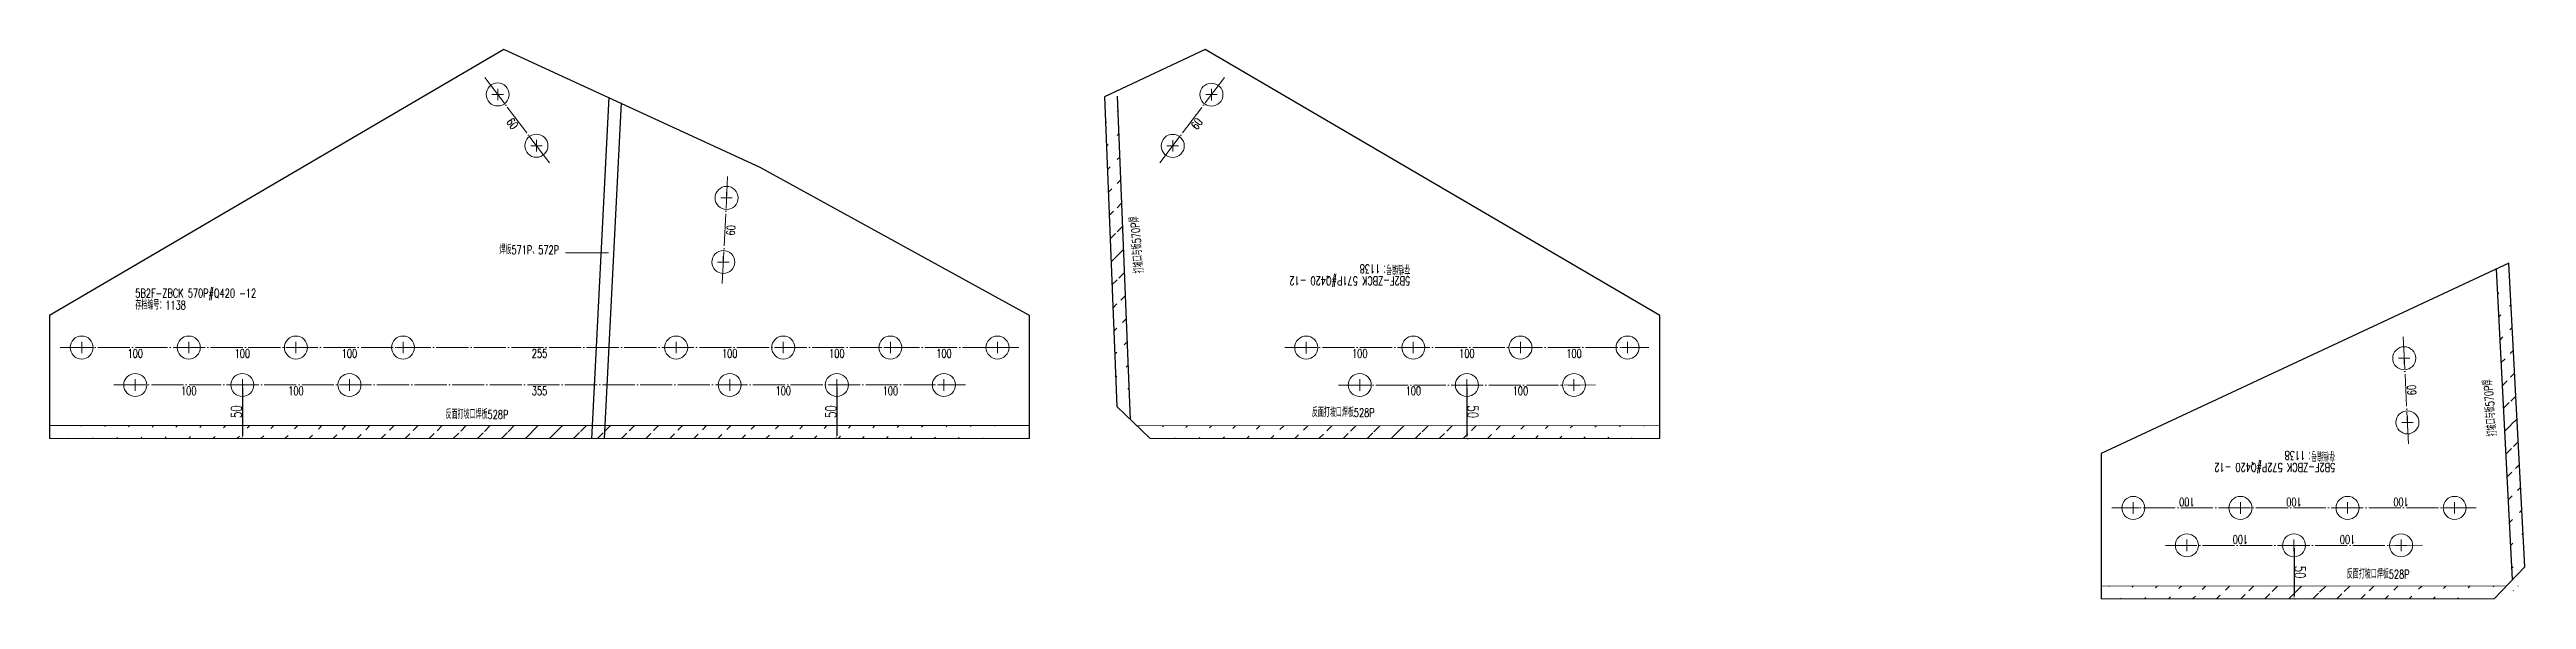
# Model space of a CAD drawing. Header units: millimetres. Extents: x -164 to 144402, y -33030 to 11430.
# Drawn here: x 100818 to 103131, y -14172 to -13658 of the extents above; entities that cross this region are included whole.
import ezdxf
from ezdxf.enums import TextEntityAlignment as Align

# ---------------------------------------------------------------- set-up
doc = ezdxf.new("R2010")
doc.units = ezdxf.units.MM
doc.header["$LTSCALE"] = 20
doc.header["$PDMODE"] = 1
doc.linetypes.add('DASHDOT2X', pattern=[1.75, 1.5, -0.125, 0, -0.125])
for name, color, linetype, lineweight in [('1', 7, 'Continuous', 25), ('11', 3, 'Continuous', 13), ('12', 7, 'Continuous', 13), ('5', 1, 'Continuous', 13), ('7', 2, 'DASHDOT2X', 13)]:
    doc.layers.add(name, color=color, linetype=linetype, lineweight=lineweight)
doc.styles.get("Standard").update_dxf_attribs({"font": 'simplex', "width": 0.7, "bigfont": 'gbhzfs.shx'})
doc.dimstyles.get("Standard").update_dxf_attribs({"dimtxt": 2.1, "dimasz": 1, "dimexe": 1.05, "dimexo": 0, "dimgap": 0.525, "dimtad": 1, "dimzin": 0, "dimdsep": 46, "dimtxsty": 'standard', "dimblk": 'OBLIQUE', "dimblk1": 'OBLIQUE', "dimblk2": 'OBLIQUE', "dimcen": 0.09, "dimadec": 0, "dimazin": 0, "dimtfac": 1, "dimtdec": 1, "dimtix": 1, "dimtmove": 0, "dimatfit": 3, "dimfxl": 0, "dimtolj": 1, "dimtzin": 0, "dimarcsym": 0})

msp = doc.modelspace()

# ---------------------------------------------------------------- texts
at = {"layer": '11', "width": 0.7}
for s, rotation, p in [('60', 307.04871, (101253.463, -13724.994)), ('60', 52.962497, (101886.062, -13725.116)), ('60', 87.114104, (101450.231, -13826.805)), ('打坡口与板570P焊', 95.117043, (101829.41, -13841.007)), ('100', 0.011124, (102041.385, -13938.1)), ('100', 0.011124, (102141.385, -13938.081)), ('100', 0.011124, (102241.385, -13938.062)), ('100', 0.011124, (102091.392, -13973.091)), ('100', 0.011124, (102191.392, -13973.071)), ('60', 92.900048, (103019.467, -13976.46)), ('打坡口与板570P焊', 95.117043, (103092.785, -13993.298)), ('100', 180.014152, (102813.547, -14084.903)), ('100', 180.014152, (102913.547, -14084.878)), ('100', 180.014152, (103013.547, -14084.853)), ('100', 180.014152, (102863.556, -14119.891)), ('100', 180.014152, (102963.556, -14119.866))]:
    msp.add_text(s, height=8, rotation=rotation, dxfattribs=at).set_placement(p, align=Align.TOP_CENTER)
for s, p in [('100', (100898.182, -13938.046)), ('100', (100998.182, -13938.046)), ('100', (101098.182, -13938.046)), ('255', (101275.682, -13938.046)), ('100', (101453.182, -13938.046)), ('100', (101553.182, -13938.046)), ('100', (101653.182, -13938.046)), ('100', (100948.182, -13973.046)), ('100', (101048.182, -13973.046)), ('355', (101275.682, -13973.046)), ('100', (101503.182, -13973.046)), ('100', (101603.182, -13973.046))]:
    msp.add_text(s, height=8, dxfattribs=at).set_placement(p, align=Align.TOP_CENTER)
at = {"layer": '12', "width": 0.7}
for s, p in [('焊板571P、572P', (101238.175, -13851.745)), ('存档编号：1138 ', (100898.241, -13903.391)), ('5B2F-ZBCK 570P#Q420 -12 ', (100898.241, -13892.191)), ('反面打坡口焊板528P', (101187.904, -14005.493)), ('反面打坡口焊板528P', (101996.673, -14003.764)), ('反面打坡口焊板528P', (102962.851, -14154.748))]:
    msp.add_text(s, height=8, dxfattribs=at).set_placement(p, align=Align.BOTTOM_LEFT)
for s, p in [('5B2F-ZBCK 571P#Q420 -12 ', (102088.516, -13867.885)), ('存档编号：1138 ', (102088.516, -13856.685)), ('存档编号：1138 ', (102952.028, -14030.959)), ('5B2F-ZBCK 572P#Q420 -12 ', (102952.028, -14042.159))]:
    msp.add_text(s, height=8, rotation=180, dxfattribs=at).set_placement(p, align=Align.BOTTOM_LEFT)

# ---------------------------------------------------------------- blocks, each defined once
blk = doc.blocks.new('M20')
for p, q in [((-0.5, 0), (0.5, 0)), ((0, -0.5), (0, 0.5))]:
    blk.add_line(p, q)
blk.add_circle((0, 0), 1)
blk = doc.blocks.new('*D47')
at = {"layer": '12', "color": 0, "lineweight": -2}
for p, q in [((100998.2, -13974), (100998.2, -14019)), ((100998.8, -13971.5), (100999.4, -13971.5)), ((100997.6, -14021.5), (100996.9, -14021.5))]:
    blk.add_line(p, q, dxfattribs=at)
at = {"layer": '12', "color": 0}
for points in [[(100997.8, -13974), (100998.6, -13974), (100998.2, -13971.5)], [(100997.8, -14019), (100998.6, -14019), (100998.2, -14021.5)]]:
    blk.add_solid(points, dxfattribs=at)
at = {"layer": 'Defpoints', "color": 0}
for p in [(100998.2, -13971.5), (100998.2, -14021.5), (100998.2, -14021.5)]:
    blk.add_point(p, dxfattribs=at)
at = {"layer": '12', "color": 0, "insert": (100992.6, -13996.5), "char_height": 10, "attachment_point": 5, "rotation": 90}
blk.add_mtext('50', dxfattribs=at)
blk = doc.blocks.new('*D48')
at = {"layer": '12', "color": 0, "lineweight": -2}
for p, q in [((101553.2, -13974), (101553.2, -14019)), ((101553.8, -13971.5), (101554.4, -13971.5)), ((101552.6, -14021.5), (101551.9, -14021.5))]:
    blk.add_line(p, q, dxfattribs=at)
at = {"layer": '12', "color": 0}
for points in [[(101552.8, -13974), (101553.6, -13974), (101553.2, -13971.5)], [(101552.8, -14019), (101553.6, -14019), (101553.2, -14021.5)]]:
    blk.add_solid(points, dxfattribs=at)
at = {"layer": 'Defpoints', "color": 0}
for p in [(101553.2, -13971.5), (101553.2, -14021.5), (101553.2, -14021.5)]:
    blk.add_point(p, dxfattribs=at)
at = {"layer": '12', "color": 0, "insert": (101547.6, -13996.5), "char_height": 10, "attachment_point": 5, "rotation": 90}
blk.add_mtext('50', dxfattribs=at)
blk = doc.blocks.new('*D49')
at = {"layer": '12', "color": 0, "lineweight": -2}
for p, q in [((102141.4, -13974.1), (102141.4, -14019.1)), ((102142, -13971.6), (102142.7, -13971.6)), ((102142, -14021.6), (102142.7, -14021.6))]:
    blk.add_line(p, q, dxfattribs=at)
at = {"layer": '12', "color": 0}
for points in [[(102141.8, -13974.1), (102141, -13974.1), (102141.4, -13971.6)], [(102141.8, -14019.1), (102141, -14019.1), (102141.4, -14021.6)]]:
    blk.add_solid(points, dxfattribs=at)
at = {"layer": 'Defpoints', "color": 0}
for p in [(102141.4, -13971.6, -0.5), (102141.4, -14021.6), (102141.4, -14021.6)]:
    blk.add_point(p, dxfattribs=at)
at = {"layer": '12', "color": 0, "insert": (102147, -13996.6), "char_height": 10, "attachment_point": 5, "rotation": 270.011}
blk.add_mtext('50', dxfattribs=at)
blk = doc.blocks.new('*D50')
at = {"layer": '12', "color": 0, "lineweight": -2}
for p, q in [((102913.6, -14123.9), (102913.6, -14168.9)), ((102914.2, -14121.4), (102914.8, -14121.4)), ((102914.2, -14171.4), (102914.8, -14171.4))]:
    blk.add_line(p, q, dxfattribs=at)
at = {"layer": '12', "color": 0}
for points in [[(102914, -14123.9), (102913.1, -14123.9), (102913.6, -14121.4)], [(102914, -14168.9), (102913.2, -14168.9), (102913.6, -14171.4)]]:
    blk.add_solid(points, dxfattribs=at)
at = {"layer": 'Defpoints', "color": 0}
for p in [(102913.6, -14121.4), (102913.6, -14171.4), (102913.6, -14171.4)]:
    blk.add_point(p, dxfattribs=at)
at = {"layer": '12', "color": 0, "insert": (102919.2, -14146.4), "char_height": 10, "attachment_point": 5, "rotation": 270.0141}
blk.add_mtext('50', dxfattribs=at)

# ---------------------------------------------------------------- dimensions: what is measured, and where the dimension line sits
at = {"layer": '12'}
for p1, p2, picture, middle in [((100998.182, -13971.546), (100998.182, -14021.546), '*D47', (100992.557, -13996.546)), ((101553.182, -13971.546), (101553.182, -14021.546), '*D48', (101547.557, -13996.546)), ((102141.401, -13971.581, -0.484), (102141.411, -14021.581), '*D49', (102147.031, -13996.58)), ((102913.557, -14121.378), (102913.569, -14171.378), '*D50', (102919.188, -14146.377))]:
    dim = msp.add_aligned_dim(p1=p1, p2=p2, distance=0, dimstyle='standard', override={"dimtxt": 10, "dimasz": 2.5, "dimexe": 1.25, "dimexo": 0.625, "dimgap": 0.625, "dimzin": 8, "dimcen": 2.5, "dimtdec": 2, "dimtix": 0, "dimtolj": 0, "dimtzin": 8}, dxfattribs=at)
    dim.commit()
    dim.dimension.update_dxf_attribs({"geometry": picture, "text_midpoint": middle})

# ---------------------------------------------------------------- hatches: boundary and pattern name
at = {"layer": '12'}
h = msp.add_hatch(dxfattribs=at)
h.set_pattern_fill('ANSI31', color=256, scale=5, style=0)
edge = h.paths.add_edge_path()
edge.add_line((101815.031, -13701.869), (101827.09, -14003.665))
edge.add_line((101803.041, -13702.348), (101814.601, -13991.667))
h = msp.add_hatch(dxfattribs=at)
h.set_pattern_fill('ANSI31', color=256, scale=5, style=0)
edge = h.paths.add_edge_path()
edge.add_line((103118.613, -14171.951), (103102.23, -13858.424))
edge.add_line((103129.031, -14141.366), (103114.214, -13857.798))
h = msp.add_hatch(dxfattribs=at)
h.set_pattern_fill('ANSI31', color=256, scale=5, style=0)
edge = h.paths.add_edge_path()
edge.add_line((100818.182, -14009.546), (101733.182, -14009.546))
edge.add_line((100818.182, -14021.546), (101733.182, -14021.546))
h = msp.add_hatch(dxfattribs=at)
h.set_pattern_fill('ANSI31', color=256, scale=5, style=0)
edge = h.paths.add_edge_path()
edge.add_line((101815.797, -14009.644), (102321.399, -14009.546))
edge.add_line((101845.799, -14021.638), (102321.401, -14021.546))
h = msp.add_hatch(dxfattribs=at)
h.set_pattern_fill('ANSI31', color=256, scale=5, style=0)
edge = h.paths.add_edge_path()
edge.add_line((103130.594, -14159.325), (102733.566, -14159.423))
edge.add_line((103100.596, -14171.332), (102733.569, -14171.423))

# ---------------------------------------------------------------- linework, layer by layer
at = {"layer": '1'}
for p, q in [((101242.455, -13658.129), (100818.182, -13906.546)), ((101481.716, -13768.316), (101242.455, -13658.129)), ((101897.058, -13658.248), (101803.041, -13702.348)), ((102321.379, -13906.546), (101897.058, -13658.248)), ((101340.261, -13702.532, 0.484), (101324.108, -14021.735, 0.484)), ((101336.129, -14021.521, -0.484), (101352.017, -13707.903, -0.484)), ((101803.041, -13702.348), (101814.601, -13991.667)), ((101815.031, -13701.869), (101827.09, -14003.665)), ((101733.182, -13906.546), (101481.716, -13768.316)), ((103114.214, -13857.798), (102733.535, -14035.508)), ((103117.642, -14153.368), (103102.483, -13863.274)), ((103129.031, -14141.366), (103114.214, -13857.798)), ((100818.182, -13906.546), (100818.182, -14021.546)), ((101733.182, -14021.546), (101733.182, -13906.546)), ((102321.401, -14021.546), (102321.379, -13906.546)), ((102733.535, -14035.508), (102733.569, -14171.423))]:
    msp.add_line(p, q, dxfattribs=at)
at = {"layer": '12'}
for p, q in [((101339.911, -13848.113), (101299.927, -13848.113)), ((101814.601, -13991.667), (101845.799, -14021.638)), ((103129.031, -14141.366), (103100.596, -14171.332))]:
    msp.add_line(p, q, dxfattribs=at)
at = {"layer": '7'}
for p, q in [((101284.785, -13763.997), (101224.536, -13684.184)), ((101854.748, -13764.125), (101914.982, -13684.301)), ((101446.216, -13876.667), (101451.251, -13776.793)), ((100828.182, -13936.546), (101723.182, -13936.546)), ((101971.385, -13936.614), (102311.385, -13936.548)), ((103020.499, -14026.472), (103015.44, -13926.6)), ((100878.182, -13971.546), (101673.182, -13971.546)), ((102021.392, -13971.604), (102261.392, -13971.558)), ((103083.548, -14086.336), (102743.548, -14086.42)), ((103033.557, -14121.349), (102793.557, -14121.408))]:
    msp.add_line(p, q, dxfattribs=at)
at = {"layer": '7', "color": 0, "linetype": 'ByBlock'}
for p, q in [((100818.182, -14009.546), (101733.182, -14009.546)), ((101833.31, -14009.64), (102321.399, -14009.546)), ((100818.182, -14021.546), (101733.182, -14021.546)), ((101845.799, -14021.638), (102321.401, -14021.546)), ((103111.986, -14159.329), (102733.566, -14159.423)), ((103100.596, -14171.332), (102733.569, -14171.423))]:
    msp.add_line(p, q, dxfattribs=at)

# ---------------------------------------------------------------- block references
at = {"layer": '5', "xscale": 10.75, "yscale": 10.75, "zscale": 10.75}
for p in [(101236.586, -13700.147), (101902.935, -13700.266, -0.484), (101272.735, -13748.034), (101866.795, -13748.16, -0.484), (101450.244, -13796.768), (101447.223, -13856.692), (100848.182, -13936.546), (100948.182, -13936.546), (101048.182, -13936.546), (101148.182, -13936.546), (101403.182, -13936.546), (101503.182, -13936.546), (101603.182, -13936.546), (101703.182, -13936.546), (101991.385, -13936.61, -0.484), (102091.385, -13936.591, -0.484), (102191.385, -13936.571, -0.484), (102291.385, -13936.552, -0.484), (100898.182, -13971.546), (100998.182, -13971.546), (101098.182, -13971.546), (101453.182, -13971.546), (101553.182, -13971.546), (101653.182, -13971.546), (102041.392, -13971.6, -0.484), (102141.392, -13971.581, -0.484), (102241.392, -13971.562, -0.484)]:
    msp.add_blockref('M20', p, dxfattribs=at)
at = {"layer": '5', "xscale": 10.75, "yscale": 10.75, "zscale": 10.75, "rotation": 180}
for p in [(103016.451, -13946.575, 0.484), (103019.487, -14006.498, 0.484), (102763.548, -14086.415, 0.484), (102863.548, -14086.391, 0.484), (102963.548, -14086.366, 0.484), (103063.548, -14086.341, 0.484), (102813.557, -14121.403, 0.484), (102913.557, -14121.378, 0.484), (103013.557, -14121.353, 0.484)]:
    msp.add_blockref('M20', p, dxfattribs=at)

msp.set_redraw_order([(e.dxf.handle, doc.entitydb.next_handle()) for e in msp.query("TEXT MTEXT ATTDEF DIMENSION ARC_DIMENSION")])  # texts and dimensions are drawn at this point

doc.saveas('drawing.dxf')
